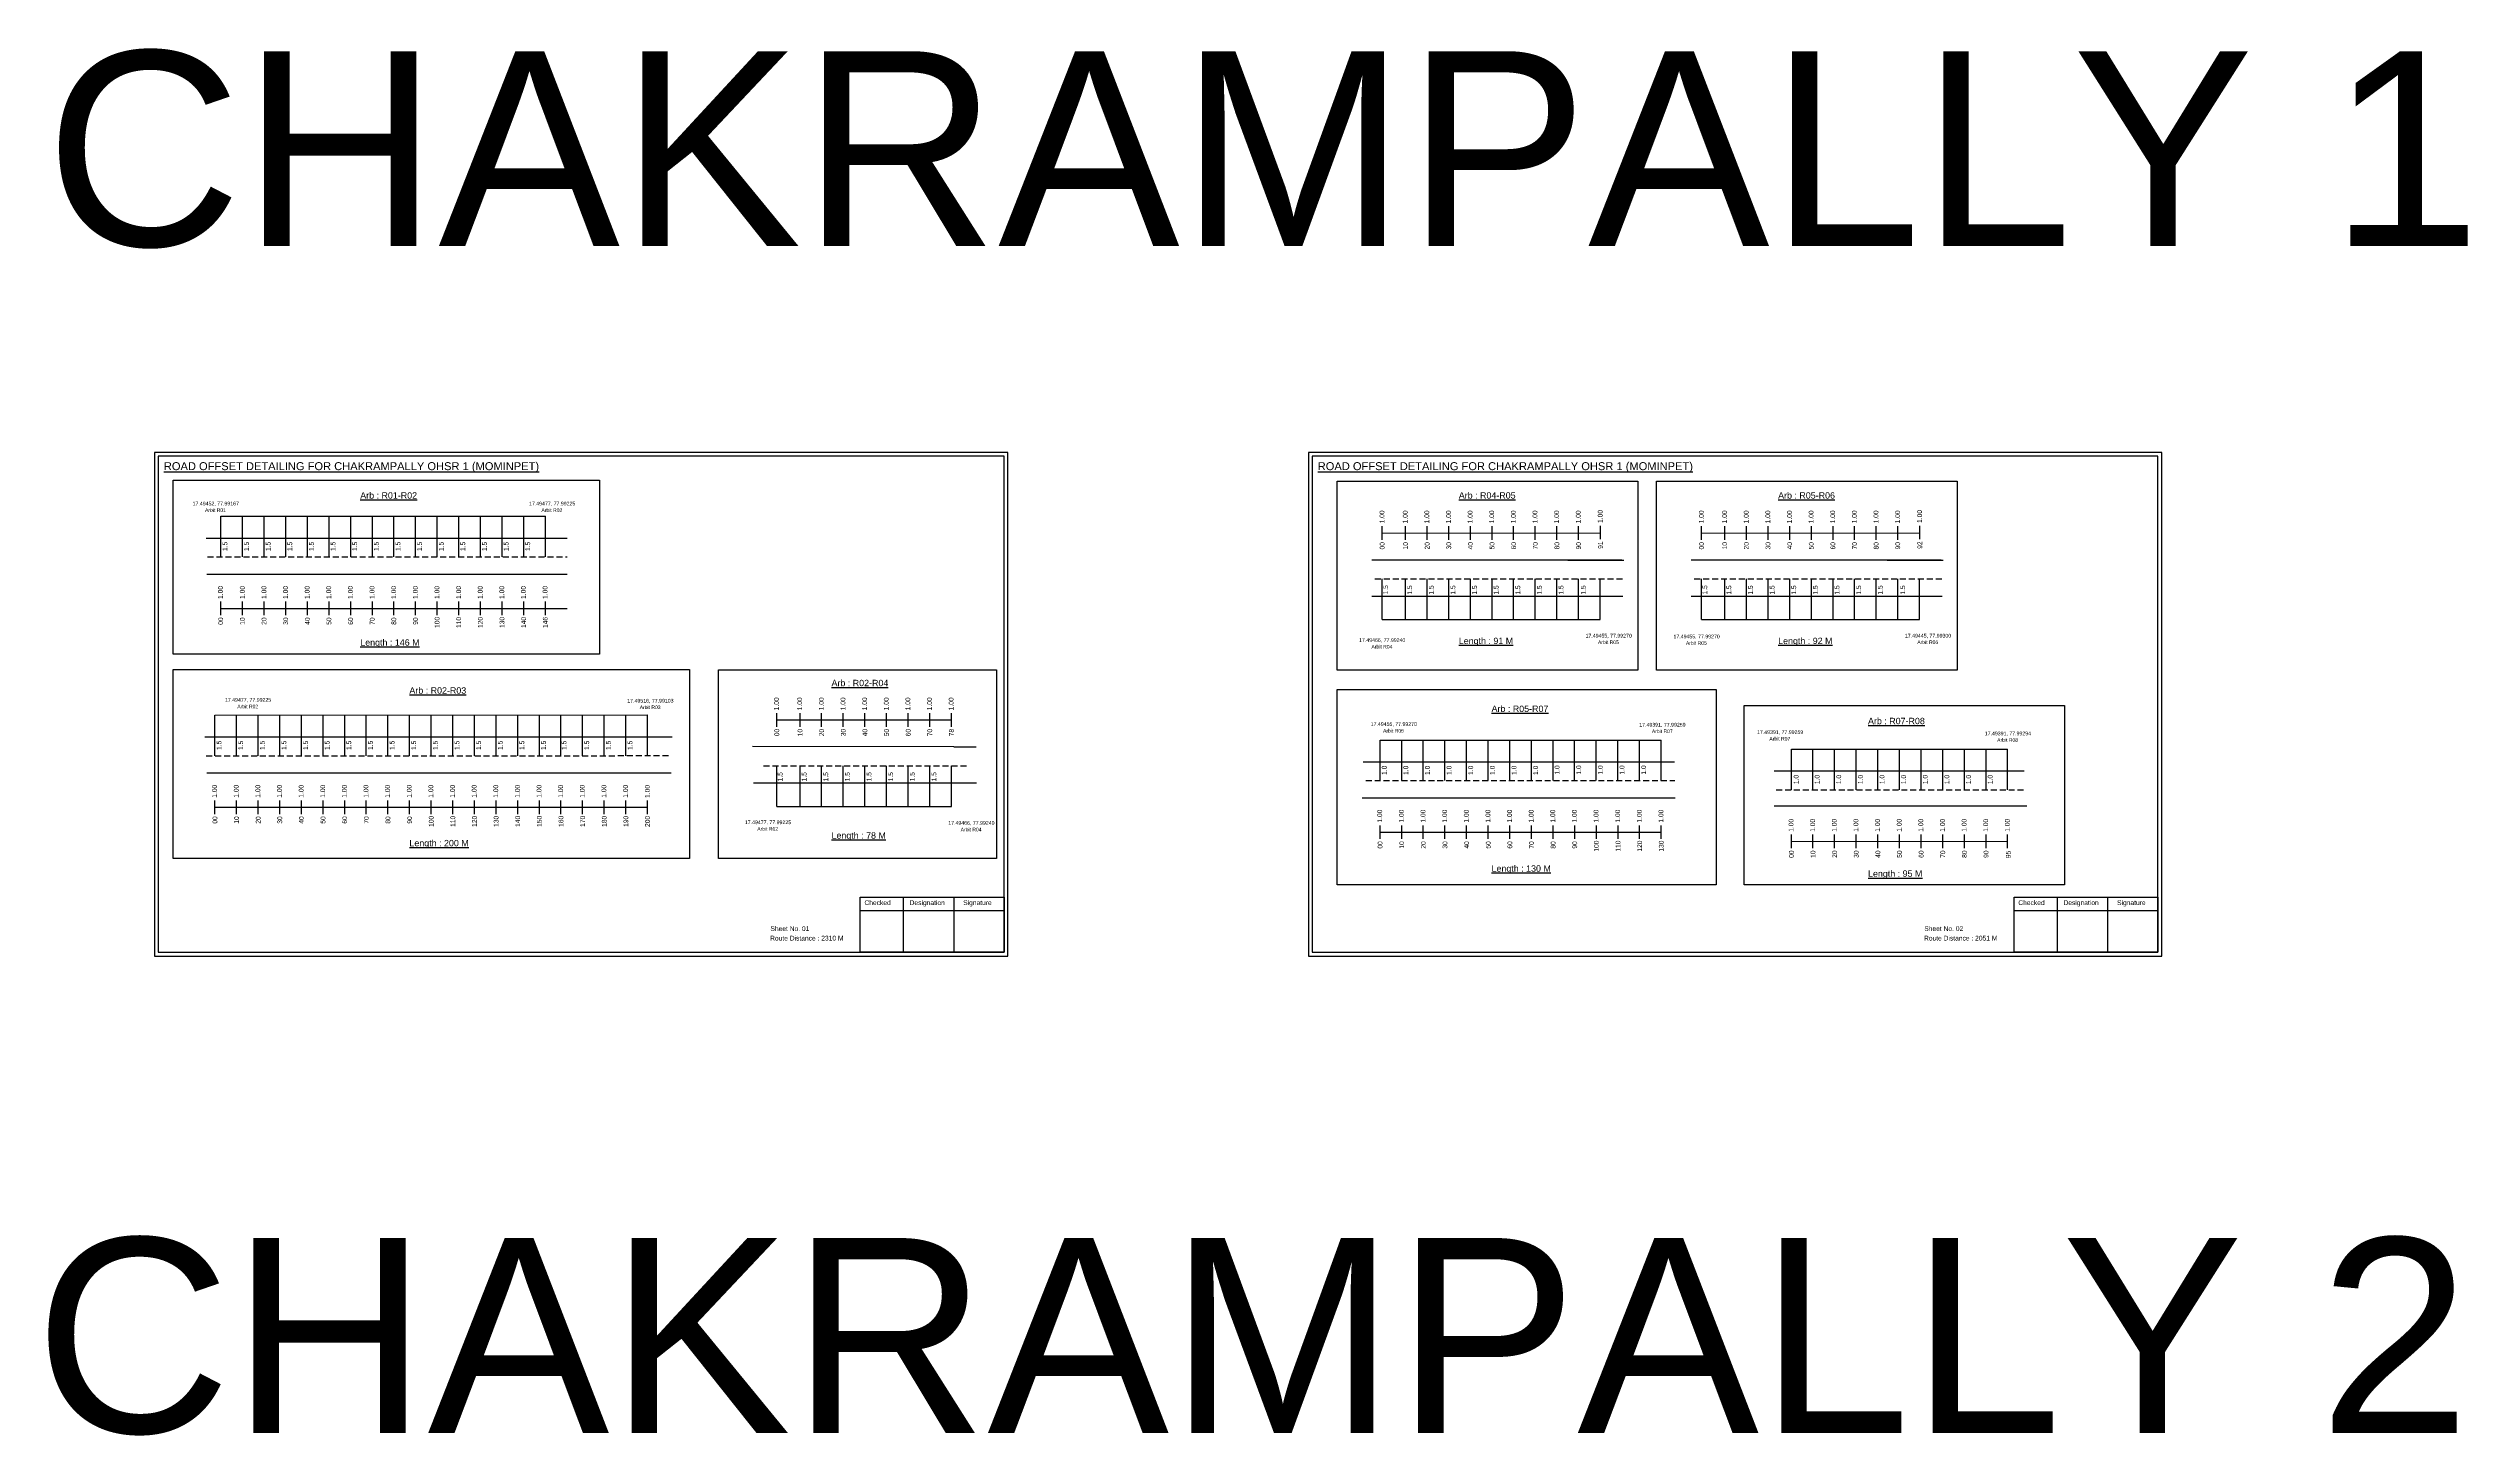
# Model space of a CAD drawing. Header units: inches. Extents: x 1943 to 8965, y 112 to 3168.
# Drawn here: x 2123 to 3644, y 640 to 1512 of the extents above; entities that cross this region are included whole.
import ezdxf

# ---------------------------------------------------------------- set-up
doc = ezdxf.new("R2010")
doc.units = ezdxf.units.IN
doc.header["$MEASUREMENT"] = 0
doc.linetypes.add('DASHED2', pattern=[0.375, 0.25, -0.125])
for name, color, linetype in [('PDF_Geometry', 7, 'Continuous'), ('PDF_Text', 5, 'Continuous'), ('pipe', 5, 'Continuous')]:
    doc.layers.add(name, color=color, linetype=linetype)
doc.styles.add('PDF Arial', font='arial.ttf')
doc.styles.get("Standard").update_dxf_attribs({"font": 'arial.ttf'})

msp = doc.modelspace()

# ---------------------------------------------------------------- linework, layer by layer
at = {"color": 5}
for p, q in [((2231.4, 1217.9), (2435.4, 1217.9)), ((2961.6, 1152.9), (3098.6, 1152.9)), ((3162.3, 1152.9), (3299.4, 1152.9)), ((2227.6, 1092.7), (2499.7, 1092.9)), ((2960.2, 1077.1), (3137, 1077.1)), ((3218.8, 1071.3), (3354.8, 1071.3)), ((2580.9, 1035.4), (2690.7, 1035.4))]:
    msp.add_line(p, q, dxfattribs=at)
for p, q in [((2231.4, 1192.3), (2231.4, 1217.9)), ((2245, 1192.3), (2245, 1217.9)), ((2258.6, 1192.3), (2258.6, 1217.9)), ((2272.2, 1192.3), (2272.2, 1217.9)), ((2285.8, 1192.3), (2285.8, 1217.9)), ((2299.4, 1192.3), (2299.4, 1217.9)), ((2313, 1192.3), (2313, 1217.9)), ((2326.6, 1192.3), (2326.6, 1217.9)), ((2340.2, 1192.3), (2340.2, 1217.9)), ((2353.8, 1192.3), (2353.8, 1217.9)), ((2367.4, 1192.3), (2367.4, 1217.9)), ((2381, 1192.3), (2381, 1217.9)), ((2394.6, 1192.3), (2394.6, 1217.9)), ((2408.2, 1192.3), (2408.2, 1217.9)), ((2421.8, 1192.3), (2421.8, 1217.9)), ((2435.4, 1192.3), (2435.4, 1217.9)), ((2222.2, 1204.2), (2449, 1204.2)), ((3112.3, 1190.3), (2955, 1190.3)), ((3078.2, 1190.3), (3113.5, 1190.3)), ((3313, 1190.3), (3155.8, 1190.3)), ((3279, 1190.3), (3314.3, 1190.3)), ((2222.6, 1181.5), (2449, 1181.5)), ((2961.6, 1152.9), (2961.6, 1178.5)), ((2976.2, 1152.9), (2976.2, 1178.5)), ((2989.8, 1152.9), (2989.8, 1178.5)), ((3003.4, 1152.9), (3003.4, 1178.5)), ((3017, 1152.9), (3017, 1178.5)), ((3030.6, 1152.9), (3030.6, 1178.5)), ((3044.2, 1152.9), (3044.2, 1178.5)), ((3057.8, 1152.9), (3057.8, 1178.5)), ((3071.4, 1152.9), (3071.4, 1178.5)), ((3085, 1152.9), (3085, 1178.5)), ((3098.6, 1152.9), (3098.6, 1178.5)), ((3162.3, 1152.9), (3162.3, 1178.5)), ((3177, 1152.9), (3177, 1178.5)), ((3190.6, 1152.9), (3190.6, 1178.5)), ((3204.2, 1152.9), (3204.2, 1178.5)), ((3217.8, 1152.9), (3217.8, 1178.5)), ((3231.4, 1152.9), (3231.4, 1178.5)), ((3245, 1152.9), (3245, 1178.5)), ((3258.6, 1152.9), (3258.6, 1178.5)), ((3272.2, 1152.9), (3272.2, 1178.5)), ((3285.8, 1152.9), (3285.8, 1178.5)), ((3299.4, 1152.9), (3299.4, 1178.5)), ((2955, 1167.6), (2987.1, 1167.6)), ((2987.1, 1167.6), (3112.9, 1167.6)), ((3155.8, 1167.6), (3187.9, 1167.6)), ((3187.9, 1167.6), (3313.7, 1167.6)), ((2227.6, 1067.2), (2227.6, 1092.7)), ((2241.2, 1067.2), (2241.2, 1092.7)), ((2254.8, 1067.2), (2254.8, 1092.7)), ((2268.4, 1067.2), (2268.4, 1092.7)), ((2282, 1067.2), (2282, 1092.7)), ((2295.6, 1067.2), (2295.6, 1092.7)), ((2309.2, 1067.2), (2309.2, 1092.7)), ((2322.8, 1067.2), (2322.8, 1092.7)), ((2336.4, 1067.2), (2336.4, 1092.7)), ((2350, 1067.2), (2350, 1092.7)), ((2363.6, 1067.2), (2363.6, 1092.7)), ((2377.2, 1067.2), (2377.2, 1092.7)), ((2390.8, 1067.2), (2390.8, 1092.7)), ((2404.4, 1067.2), (2404.4, 1092.7)), ((2418, 1067.2), (2418, 1092.7)), ((2431.6, 1067.2), (2431.6, 1092.7)), ((2445.2, 1067.2), (2445.2, 1092.7)), ((2458.8, 1067.2), (2458.8, 1092.7)), ((2472.4, 1067.2), (2472.4, 1092.7)), ((2486, 1067.2), (2486, 1092.7)), ((2499.7, 1067.4), (2499.7, 1092.9)), ((2221.2, 1079.1), (2515.1, 1079.1)), ((2692.3, 1072.8), (2565.7, 1073)), ((2692.3, 1072.8), (2706.3, 1072.8)), ((2960.2, 1051.6), (2960.2, 1077.1)), ((2973.8, 1051.6), (2973.8, 1077.1)), ((2987.4, 1051.6), (2987.4, 1077.1)), ((3001, 1051.6), (3001, 1077.1)), ((3014.6, 1051.6), (3014.6, 1077.1)), ((3028.2, 1051.6), (3028.2, 1077.1)), ((3041.8, 1051.6), (3041.8, 1077.1)), ((3055.4, 1051.6), (3055.4, 1077.1)), ((3069, 1051.6), (3069, 1077.1)), ((3082.5, 1051.7), (3082.5, 1077.3)), ((3096.1, 1051.7), (3096.1, 1077.3)), ((3109.7, 1051.7), (3109.7, 1077.3)), ((3123.3, 1051.7), (3123.3, 1077.3)), ((3137, 1051.6), (3137, 1077.1)), ((3218.8, 1045.8), (3218.8, 1071.3)), ((3232.4, 1045.8), (3232.4, 1071.3)), ((3246, 1045.8), (3246, 1071.3)), ((3259.6, 1045.8), (3259.6, 1071.3)), ((3273.2, 1045.8), (3273.2, 1071.3)), ((3286.8, 1045.8), (3286.8, 1071.3)), ((3300.4, 1045.8), (3300.4, 1071.3)), ((3314, 1045.8), (3314, 1071.3)), ((3327.6, 1045.8), (3327.6, 1071.3)), ((3341.2, 1045.8), (3341.2, 1071.3)), ((3354.8, 1045.8), (3354.8, 1071.3)), ((2222.5, 1056.5), (2514.4, 1056.5)), ((2566.3, 1050.1), (2692.3, 1050.1)), ((2580.9, 1035.4), (2580.9, 1060.9)), ((2595.5, 1035.4), (2595.5, 1060.9)), ((2609.1, 1035.4), (2609.1, 1060.9)), ((2622.7, 1035.4), (2622.7, 1060.9)), ((2636.3, 1035.4), (2636.3, 1060.9)), ((2649.9, 1035.4), (2649.9, 1060.9)), ((2663.5, 1035.4), (2663.5, 1060.9)), ((2677.1, 1035.4), (2677.1, 1060.9)), ((2690.7, 1035.4), (2690.7, 1060.9)), ((2692.3, 1050.1), (2706.5, 1050.1)), ((2949.5, 1063.5), (3145.4, 1063.5)), ((3207.9, 1057.7), (3365.1, 1057.7)), ((2949, 1040.8), (3145.8, 1040.8)), ((3366.9, 1035.5), (3207.9, 1035.5))]:
    msp.add_line(p, q)
at = {"color": 217, "true_color": 0x93278f}
for p, q in [((2961.6, 1203.1), (2961.6, 1211.6)), ((2961.6, 1207.3), (3098.8, 1207.4)), ((2976.2, 1203.1), (2976.2, 1211.6)), ((2989.8, 1203.1), (2989.8, 1211.6)), ((3003.4, 1203.1), (3003.4, 1211.6)), ((3017, 1203.1), (3017, 1211.6)), ((3030.6, 1203.1), (3030.6, 1211.6)), ((3044.2, 1203.1), (3044.2, 1211.6)), ((3057.8, 1203.1), (3057.8, 1211.6)), ((3071.4, 1203.1), (3071.4, 1211.6)), ((3085, 1203.1), (3085, 1211.6)), ((3098.8, 1203.4), (3098.8, 1211.9)), ((3162.3, 1203.1), (3162.3, 1211.6)), ((3162.3, 1207.3), (3299.6, 1207.4)), ((3177, 1203.1), (3177, 1211.6)), ((3190.6, 1203.1), (3190.6, 1211.6)), ((3204.2, 1203.1), (3204.2, 1211.6)), ((3217.8, 1203.1), (3217.8, 1211.6)), ((3231.4, 1203.1), (3231.4, 1211.6)), ((3245, 1203.1), (3245, 1211.6)), ((3258.6, 1203.1), (3258.6, 1211.6)), ((3272.2, 1203.1), (3272.2, 1211.6)), ((3285.8, 1203.1), (3285.8, 1211.6)), ((3299.6, 1203.4), (3299.6, 1211.9)), ((2231.3, 1155.6), (2231.3, 1164.2)), ((2231.4, 1159.9), (2449, 1159.9)), ((2245, 1155.6), (2245, 1164.2)), ((2258.6, 1155.6), (2258.6, 1164.2)), ((2272.2, 1155.6), (2272.2, 1164.2)), ((2285.8, 1155.6), (2285.8, 1164.2)), ((2299.4, 1155.6), (2299.4, 1164.2)), ((2313, 1155.6), (2313, 1164.2)), ((2326.6, 1155.6), (2326.6, 1164.2)), ((2340.2, 1155.6), (2340.2, 1164.2)), ((2353.8, 1155.6), (2353.8, 1164.2)), ((2367.4, 1155.6), (2367.4, 1164.2)), ((2381, 1155.6), (2381, 1164.2)), ((2394.6, 1155.6), (2394.6, 1164.2)), ((2408.2, 1155.6), (2408.2, 1164.2)), ((2421.8, 1155.6), (2421.8, 1164.2)), ((2435.4, 1155.6), (2435.4, 1164.2)), ((2580.9, 1085.5), (2580.9, 1094.1)), ((2580.9, 1089.8), (2690.7, 1089.8)), ((2595.5, 1085.5), (2595.5, 1094.1)), ((2609.1, 1085.5), (2609.1, 1094.1)), ((2622.7, 1085.5), (2622.7, 1094.1)), ((2636.3, 1085.5), (2636.3, 1094.1)), ((2649.9, 1085.5), (2649.9, 1094.1)), ((2663.5, 1085.5), (2663.5, 1094.1)), ((2677.1, 1085.5), (2677.1, 1094.1)), ((2690.7, 1085.5), (2690.7, 1094.1)), ((2227.6, 1030.5), (2227.6, 1039.1)), ((2227.6, 1034.8), (2499.7, 1034.8)), ((2241.2, 1030.5), (2241.2, 1039.1)), ((2254.8, 1030.5), (2254.8, 1039.1)), ((2268.4, 1030.5), (2268.4, 1039.1)), ((2282, 1030.5), (2282, 1039.1)), ((2295.6, 1030.5), (2295.6, 1039.1)), ((2309.2, 1030.5), (2309.2, 1039.1)), ((2322.8, 1030.5), (2322.8, 1039.1)), ((2336.4, 1030.5), (2336.4, 1039.1)), ((2350, 1030.5), (2350, 1039.1)), ((2363.6, 1030.5), (2363.6, 1039.1)), ((2377.2, 1030.5), (2377.2, 1039.1)), ((2390.8, 1030.5), (2390.8, 1039.1)), ((2404.4, 1030.5), (2404.4, 1039.1)), ((2418, 1030.5), (2418, 1039.1)), ((2431.6, 1030.5), (2431.6, 1039.1)), ((2445.2, 1030.5), (2445.2, 1039.1)), ((2458.8, 1030.5), (2458.8, 1039.1)), ((2472.4, 1030.5), (2472.4, 1039.1)), ((2486, 1030.5), (2486, 1039.1)), ((2499.7, 1030.4), (2499.7, 1039)), ((2960.2, 1014.9), (2960.2, 1023.4)), ((2960.2, 1019.1), (3137, 1019.2)), ((2973.8, 1014.9), (2973.8, 1023.4)), ((2987.4, 1014.9), (2987.4, 1023.4)), ((3001, 1014.9), (3001, 1023.4)), ((3014.6, 1014.9), (3014.6, 1023.4)), ((3028.2, 1014.9), (3028.2, 1023.4)), ((3041.8, 1014.9), (3041.8, 1023.4)), ((3055.4, 1014.9), (3055.4, 1023.4)), ((3069, 1014.9), (3069, 1023.4)), ((3082.6, 1014.9), (3082.6, 1023.4)), ((3096.2, 1014.9), (3096.2, 1023.4)), ((3109.8, 1014.9), (3109.8, 1023.4)), ((3123.4, 1014.9), (3123.4, 1023.4)), ((3137, 1014.9), (3137, 1023.4)), ((3218.8, 1009.1), (3218.8, 1017.6)), ((3218.8, 1013.3), (3354.8, 1013.4)), ((3232.4, 1009.1), (3232.4, 1017.6)), ((3246, 1009.1), (3246, 1017.6)), ((3259.6, 1009.1), (3259.6, 1017.6)), ((3273.2, 1009.1), (3273.2, 1017.6)), ((3286.8, 1009.1), (3286.8, 1017.6)), ((3300.4, 1009.1), (3300.4, 1017.6)), ((3314, 1009.1), (3314, 1017.6)), ((3327.6, 1009.1), (3327.6, 1017.6)), ((3341.2, 1009.1), (3341.2, 1017.6)), ((3354.8, 1009.1), (3354.8, 1017.6))]:
    msp.add_line(p, q, dxfattribs=at)
at = {"linetype": 'DASHED2', "ltscale": 15}
for p, q in [((2223, 1192.4), (2449, 1192.3)), ((2956.9, 1178.5), (3113.2, 1178.5)), ((3157.7, 1178.5), (3314, 1178.5)), ((2222.2, 1067.2), (2512.8, 1067.3)), ((2572.6, 1060.9), (2701.3, 1060.9)), ((2951.2, 1051.6), (3145.5, 1051.6)), ((3209.2, 1045.8), (3365.1, 1045.8))]:
    msp.add_line(p, q, dxfattribs=at)
for points in [[(2201.4, 1240.7), (2469.5, 1240.7), (2469.5, 1131.2), (2201.4, 1131.2)], [(2933.3, 1239.9), (3122.2, 1239.9), (3122.2, 1121), (2933.3, 1121)], [(3134.1, 1239.9), (3323, 1239.9), (3323, 1121), (3134.1, 1121)], [(2201.4, 1121.5), (2526, 1121.5), (2526, 1002.5), (2201.4, 1002.5)], [(2544.3, 1121.3), (2719.1, 1121.3), (2719.1, 1002.5), (2544.3, 1002.5)], [(3189.2, 1098.8), (3390.5, 1098.8), (3390.5, 986.1), (3189.2, 986.1)]]:
    msp.add_lwpolyline(points, close=True)
at = {"layer": 'PDF_Geometry'}
for points in [[(2189.7, 1257.9), (2189.7, 941.2), (2726.2, 941.2), (2726.2, 1257.9)], [(2192, 1255.6), (2192, 943.7), (2723.8, 943.7), (2723.8, 1255.6)], [(2915.2, 1257.9), (2915.2, 941.2), (3451.7, 941.2), (3451.7, 1257.9)], [(2917.5, 1255.6), (2917.5, 943.7), (3449.3, 943.7), (3449.3, 1255.6)]]:
    msp.add_lwpolyline(points, close=True, dxfattribs=at)
at = {"layer": 'PDF_Geometry', "color": 242, "true_color": 0xcc1f26}
for points in [[(2723.8, 943.6), (2633.4, 943.6), (2633.4, 978.2), (2723.8, 978.2)], [(3449.3, 943.6), (3358.9, 943.6), (3358.9, 978.2), (3449.3, 978.2)]]:
    msp.add_lwpolyline(points, close=True, dxfattribs=at)
for points in [[(2660.4, 978.2), (2660.4, 943.6)], [(2692.1, 978.2), (2692.1, 943.6)], [(3385.9, 978.2), (3385.9, 943.6)], [(3417.6, 978.2), (3417.6, 943.6)], [(2633.4, 969.8), (2723.8, 969.8)], [(3358.9, 969.8), (3449.3, 969.8)]]:
    msp.add_lwpolyline(points, dxfattribs=at)
at = {"layer": 'pipe', "color": 0}
msp.add_lwpolyline([(2933.3, 1109), (3171.6, 1109), (3171.6, 986.1), (2933.3, 986.1)], close=True, dxfattribs=at)

# ---------------------------------------------------------------- texts
for s, height, p in [('CHAKRAMPALLY 1', 122.535, (2120.9, 1387.9)), ('Sheet No. 01', 3, (2576.9, 957)), ('Sheet No. 02', 3, (3302.4, 957)), ('Route Distance : 2310 M', 3, (2576.7, 951)), ('Route Distance : 2051 M', 3, (3302.2, 951)), ('CHAKRAMPALLY 2', 122.535, (2114.2, 641.3))]:
    msp.add_text(s, height=height).set_placement(p)
at = {"color": 242, "true_color": 0xcd2027}
for s, height, p in [('%%UROAD OFFSET DETAILING FOR CHAKRAMPALLY OHSR 1 (MOMINPET)', 5, (2195.5, 1246.9)), ('%%UROAD OFFSET DETAILING FOR CHAKRAMPALLY OHSR 1 (MOMINPET)', 5, (2921, 1246.9)), ('%%UArb : R01-R02', 4, (2319, 1229)), ('%%UArb : R04-R05', 4, (3009.7, 1229)), ('%%UArb : R05-R06', 4, (3210.5, 1229)), ('%%ULength : 91 M', 4, (3009.7, 1137.5)), ('%%ULength : 92 M', 4, (3210.5, 1137.5)), ('%%ULength : 146 M', 4, (2319, 1136.5)), ('%%UArb : R02-R03', 4, (2349.9, 1106.3)), ('%%UArb : R02-R04', 4, (2615.3, 1111)), ('%%UArb : R05-R07', 4, (3030.3, 1094.8)), ('%%UArb : R07-R08', 4, (3267, 1087.1)), ('%%ULength : 78 M', 4, (2615.3, 1015.1)), ('%%ULength : 200 M', 4, (2349.9, 1010.3)), ('%%ULength : 130 M', 4, (3030.3, 994.3)), ('%%ULength : 95 M', 4, (3267, 991.1))]:
    msp.add_text(s, height=height, dxfattribs=at).set_placement(p)
at = {"color": 5}
for s, height, p in [('17.49452, 77.99167', 2.34, (2213.6, 1224.7)), ('Arbit R01', 2.25, (2221.4, 1220.6)), ('17.49477, 77.99225', 2.34, (2425.1, 1224.7)), ('Arbit R02', 2.25, (2432.9, 1220.6)), ('17.49466, 77.99240', 2.34, (2947, 1138.8)), ('17.49455, 77.99270', 2.34, (3089.4, 1141.6)), ('17.49455, 77.99270', 2.34, (3144.7, 1141.1)), ('17.49445, 77.99300', 2.34, (3290.2, 1141.6)), ('Arbit R04', 2.25, (2954.8, 1134.7)), ('Arbit R05', 2.25, (3097.2, 1137.5)), ('Arbit R05', 2.25, (3152.5, 1137)), ('Arbit R06', 2.25, (3298, 1137.5)), ('17.49477, 77.99225', 2.34, (2233.9, 1101.2)), ('Arbit R02', 2.25, (2241.7, 1097.1)), ('17.49516, 77.99103', 2.34, (2486.9, 1100.7)), ('Arbit R03', 2.25, (2494.7, 1096.6)), ('17.49455, 77.99270', 2.34, (2954.3, 1086)), ('Arbit R05', 2.25, (2962.1, 1081.8)), ('17.49391, 77.99259', 2.34, (3123.2, 1085.6)), ('Arbit R07', 2.25, (3131.1, 1081.5)), ('17.49391, 77.99259', 2.34, (3197.2, 1080.9)), ('17.49391, 77.99294', 2.34, (3340.4, 1080.1)), ('Arbit R07', 2.25, (3205, 1076.8)), ('Arbit R08', 2.25, (3348.2, 1076)), ('17.49477, 77.99225', 2.34, (2560.8, 1024.2)), ('Arbit R02', 2.25, (2568.6, 1020.1)), ('17.49466, 77.99240', 2.34, (2688.7, 1023.8)), ('Arbit R04', 2.25, (2696.5, 1019.7))]:
    msp.add_text(s, height=height, dxfattribs=at).set_placement(p)
at = {"color": 217, "true_color": 0x93278f}
for s, p in [('1.00', (2962.9, 1213.4)), ('1.00', (2977.5, 1213.4)), ('1.00', (2991.1, 1213.4)), ('1.00', (3004.7, 1213.4)), ('1.00', (3018.3, 1213.4)), ('1.00', (3031.9, 1213.4)), ('1.00', (3045.5, 1213.4)), ('1.00', (3059.1, 1213.4)), ('1.00', (3072.7, 1213.4)), ('1.00', (3086.3, 1213.4)), ('1.00', (3100.1, 1213.7)), ('1.00', (3163.7, 1213.4)), ('1.00', (3178.3, 1213.4)), ('1.00', (3191.9, 1213.4)), ('1.00', (3205.5, 1213.4)), ('1.00', (3219.1, 1213.4)), ('1.00', (3232.7, 1213.4)), ('1.00', (3246.3, 1213.4)), ('1.00', (3259.9, 1213.4)), ('1.00', (3273.5, 1213.4)), ('1.00', (3287.1, 1213.4)), ('1.00', (3300.9, 1213.7)), ('91', (3100.3, 1197.4)), ('92', (3301.1, 1197.4)), ('00', (2963, 1197)), ('10', (2977.7, 1197)), ('20', (2991.3, 1197)), ('30', (3004.9, 1197)), ('40', (3018.5, 1197)), ('50', (3032.1, 1197)), ('60', (3045.7, 1197)), ('70', (3059.3, 1197)), ('80', (3072.9, 1197)), ('90', (3086.5, 1197)), ('00', (3163.8, 1197)), ('10', (3178.4, 1197)), ('20', (3192, 1197)), ('30', (3205.6, 1197)), ('40', (3219.2, 1197)), ('50', (3232.8, 1197)), ('60', (3246.4, 1197)), ('70', (3260, 1197)), ('80', (3273.6, 1197)), ('90', (3287.2, 1197)), ('1.00', (2232.6, 1165.9)), ('1.00', (2246.3, 1165.9)), ('1.00', (2259.9, 1165.9)), ('1.00', (2273.5, 1165.9)), ('1.00', (2287.1, 1165.9)), ('1.00', (2300.7, 1165.9)), ('1.00', (2314.3, 1165.9)), ('1.00', (2327.9, 1165.9)), ('1.00', (2341.5, 1165.9)), ('1.00', (2355.1, 1165.9)), ('1.00', (2368.7, 1165.9)), ('1.00', (2382.3, 1165.9)), ('1.00', (2395.9, 1165.9)), ('1.00', (2409.5, 1165.9)), ('1.00', (2423.1, 1165.9)), ('1.00', (2436.7, 1165.9)), ('00', (2232.7, 1149.6)), ('10', (2246.4, 1149.6)), ('20', (2260, 1149.6)), ('30', (2273.6, 1149.6)), ('40', (2287.2, 1149.6)), ('50', (2300.8, 1149.6)), ('60', (2314.4, 1149.6)), ('70', (2328, 1149.6)), ('80', (2341.6, 1149.6)), ('90', (2355.2, 1149.6)), ('100', (2368.8, 1147.6)), ('110', (2382.4, 1147.6)), ('120', (2396, 1147.6)), ('130', (2409.6, 1147.6)), ('140', (2423.2, 1147.6)), ('146', (2436.8, 1147.6)), ('1.00', (2582.2, 1095.8)), ('1.00', (2596.8, 1095.8)), ('1.00', (2610.4, 1095.8)), ('1.00', (2624, 1095.8)), ('1.00', (2637.6, 1095.8)), ('1.00', (2651.2, 1095.8)), ('1.00', (2664.8, 1095.8)), ('1.00', (2678.4, 1095.8)), ('1.00', (2692, 1095.8)), ('00', (2582.4, 1079.5)), ('10', (2597, 1079.5)), ('20', (2610.6, 1079.5)), ('30', (2624.2, 1079.5)), ('40', (2637.8, 1079.5)), ('50', (2651.4, 1079.5)), ('60', (2665, 1079.5)), ('70', (2678.6, 1079.5)), ('78', (2692.2, 1079.5)), ('1.00', (2228.9, 1040.8)), ('1.00', (2242.5, 1040.8)), ('1.00', (2256.1, 1040.8)), ('1.00', (2269.7, 1040.8)), ('1.00', (2283.3, 1040.8)), ('1.00', (2296.9, 1040.8)), ('1.00', (2310.5, 1040.8)), ('1.00', (2324.1, 1040.8)), ('1.00', (2337.7, 1040.8)), ('1.00', (2351.3, 1040.8)), ('1.00', (2364.9, 1040.8)), ('1.00', (2378.5, 1040.8)), ('1.00', (2392.1, 1040.8)), ('1.00', (2405.7, 1040.8)), ('1.00', (2419.3, 1040.8)), ('1.00', (2432.9, 1040.8)), ('1.00', (2446.5, 1040.8)), ('1.00', (2460.1, 1040.8)), ('1.00', (2473.7, 1040.8)), ('1.00', (2487.3, 1040.8)), ('1.00', (2501, 1040.7)), ('00', (2229.1, 1024.5)), ('10', (2242.7, 1024.5)), ('20', (2256.3, 1024.5)), ('30', (2269.9, 1024.5)), ('40', (2283.5, 1024.5)), ('50', (2297.1, 1024.5)), ('60', (2310.7, 1024.5)), ('70', (2324.3, 1024.5)), ('80', (2337.9, 1024.5)), ('90', (2351.5, 1024.5)), ('100', (2365.1, 1022.5)), ('110', (2378.7, 1022.5)), ('120', (2392.3, 1022.5)), ('130', (2405.9, 1022.5)), ('140', (2419.5, 1022.5)), ('150', (2433.1, 1022.5)), ('160', (2446.7, 1022.5)), ('170', (2460.3, 1022.5)), ('180', (2473.9, 1022.5)), ('190', (2487.5, 1022.5)), ('200', (2501.1, 1022.4)), ('1.00', (2961.5, 1025.2)), ('1.00', (2975.1, 1025.2)), ('1.00', (2988.7, 1025.2)), ('1.00', (3002.3, 1025.2)), ('1.00', (3015.9, 1025.2)), ('1.00', (3029.5, 1025.2)), ('1.00', (3043.1, 1025.2)), ('1.00', (3056.7, 1025.2)), ('1.00', (3070.3, 1025.2)), ('1.00', (3083.9, 1025.2)), ('1.00', (3097.5, 1025.2)), ('1.00', (3111.1, 1025.2)), ('1.00', (3124.7, 1025.2)), ('1.00', (3138.3, 1025.2)), ('1.00', (3220.1, 1019.4)), ('1.00', (3233.7, 1019.4)), ('1.00', (3247.3, 1019.4)), ('1.00', (3260.9, 1019.4)), ('1.00', (3274.5, 1019.4)), ('1.00', (3288.1, 1019.4)), ('1.00', (3301.7, 1019.4)), ('1.00', (3315.3, 1019.4)), ('1.00', (3328.9, 1019.4)), ('1.00', (3342.5, 1019.4)), ('1.00', (3356.1, 1019.4)), ('00', (2961.7, 1008.8)), ('10', (2975.3, 1008.8)), ('20', (2988.9, 1008.8)), ('30', (3002.5, 1008.8)), ('40', (3016.1, 1008.8)), ('50', (3029.7, 1008.8)), ('60', (3043.3, 1008.8)), ('70', (3056.9, 1008.8)), ('80', (3070.5, 1008.8)), ('90', (3084.1, 1008.8)), ('100', (3097.7, 1006.9)), ('110', (3111.3, 1006.9)), ('120', (3124.9, 1006.9)), ('130', (3138.5, 1006.9)), ('00', (3220.3, 1003)), ('10', (3233.9, 1003)), ('20', (3247.5, 1003)), ('30', (3261.1, 1003)), ('40', (3274.7, 1003)), ('50', (3288.3, 1003)), ('60', (3301.9, 1003)), ('70', (3315.5, 1003)), ('80', (3329.1, 1003)), ('90', (3342.7, 1003)), ('95', (3356.7, 1002.8))]:
    msp.add_text(s, height=3, rotation=90, dxfattribs=at).set_placement(p)
for s, p in [('1.5', (2235.4, 1196)), ('1.5', (2249, 1196)), ('1.5', (2262.6, 1196)), ('1.5', (2276.2, 1196)), ('1.5', (2289.8, 1196)), ('1.5', (2303.4, 1196)), ('1.5', (2317, 1196)), ('1.5', (2330.6, 1196)), ('1.5', (2344.2, 1196)), ('1.5', (2357.8, 1196)), ('1.5', (2371.4, 1196)), ('1.5', (2385, 1196)), ('1.5', (2398.6, 1196)), ('1.5', (2412.2, 1196)), ('1.5', (2425.8, 1196)), ('1.5', (2965.2, 1168.7)), ('1.5', (2980.3, 1168.6)), ('1.5', (2993.9, 1168.6)), ('1.5', (3007.5, 1168.6)), ('1.5', (3021.1, 1168.6)), ('1.5', (3034.7, 1168.6)), ('1.5', (3048.3, 1168.6)), ('1.5', (3061.9, 1168.6)), ('1.5', (3075.5, 1168.6)), ('1.5', (3089.5, 1168.6)), ('1.5', (3165.9, 1168.7)), ('1.5', (3181, 1168.6)), ('1.5', (3194.6, 1168.6)), ('1.5', (3208.2, 1168.6)), ('1.5', (3221.8, 1168.6)), ('1.5', (3235.4, 1168.6)), ('1.5', (3249, 1168.6)), ('1.5', (3262.6, 1168.6)), ('1.5', (3276.2, 1168.6)), ('1.5', (3290.3, 1168.6)), ('1.5', (2231.7, 1070.9)), ('1.5', (2245.3, 1070.9)), ('1.5', (2258.9, 1070.9)), ('1.5', (2272.5, 1070.9)), ('1.5', (2286.1, 1070.9)), ('1.5', (2299.7, 1070.9)), ('1.5', (2313.3, 1070.9)), ('1.5', (2326.9, 1070.9)), ('1.5', (2340.5, 1070.9)), ('1.5', (2354.1, 1070.9)), ('1.5', (2367.7, 1070.9)), ('1.5', (2381.3, 1070.9)), ('1.5', (2394.9, 1070.9)), ('1.5', (2408.5, 1070.9)), ('1.5', (2422.1, 1070.9)), ('1.5', (2435.7, 1070.9)), ('1.5', (2448.6, 1070.9)), ('1.5', (2462.9, 1070.9)), ('1.5', (2476.5, 1070.9)), ('1.5', (2490.1, 1070.9)), ('1.5', (2584.5, 1051.1)), ('1.5', (2599.6, 1051.1)), ('1.5', (2613.2, 1051.1)), ('1.5', (2626.8, 1051.1)), ('1.5', (2640.4, 1051.1)), ('1.5', (2654, 1051.1)), ('1.5', (2667.6, 1051.1)), ('1.5', (2681.2, 1051.1)), ('1.0', (2964.3, 1055.2)), ('1.0', (2977.9, 1055.2)), ('1.0', (2991.5, 1055.2)), ('1.0', (3005.1, 1055.2)), ('1.0', (3018.7, 1055.2)), ('1.0', (3032.3, 1055.2)), ('1.0', (3045.9, 1055.2)), ('1.0', (3059.5, 1055.2)), ('1.0', (3073, 1055.4)), ('1.0', (3086.6, 1055.4)), ('1.0', (3100.2, 1055.4)), ('1.0', (3113.8, 1055.4)), ('1.0', (3127.4, 1055.4)), ('1.0', (3223.3, 1049.4)), ('1.0', (3236.5, 1049.4)), ('1.0', (3250.1, 1049.4)), ('1.0', (3263.7, 1049.4)), ('1.0', (3277.3, 1049.4)), ('1.0', (3290.9, 1049.4)), ('1.0', (3304.5, 1049.4)), ('1.0', (3318.1, 1049.4)), ('1.0', (3331.7, 1049.4)), ('1.0', (3345.3, 1049.4))]:
    msp.add_text(s, height=3, rotation=90).set_placement(p)
at = {"layer": 'PDF_Text', "color": 7, "attachment_point": 7, "style": 'PDF Arial'}
for s, insert, char_height in [('Checked', (2636, 973.3), 3), ('Designation', (2664.4, 972.4), 3.001), ('Signature', (2698.1, 972.4), 3), ('Checked', (3361.5, 973.3), 3), ('Designation', (3389.9, 972.4), 3.001), ('Signature', (3423.6, 972.4), 3)]:
    msp.add_mtext(s, dxfattribs=dict(at, insert=insert, char_height=char_height))

doc.saveas('drawing.dxf')
